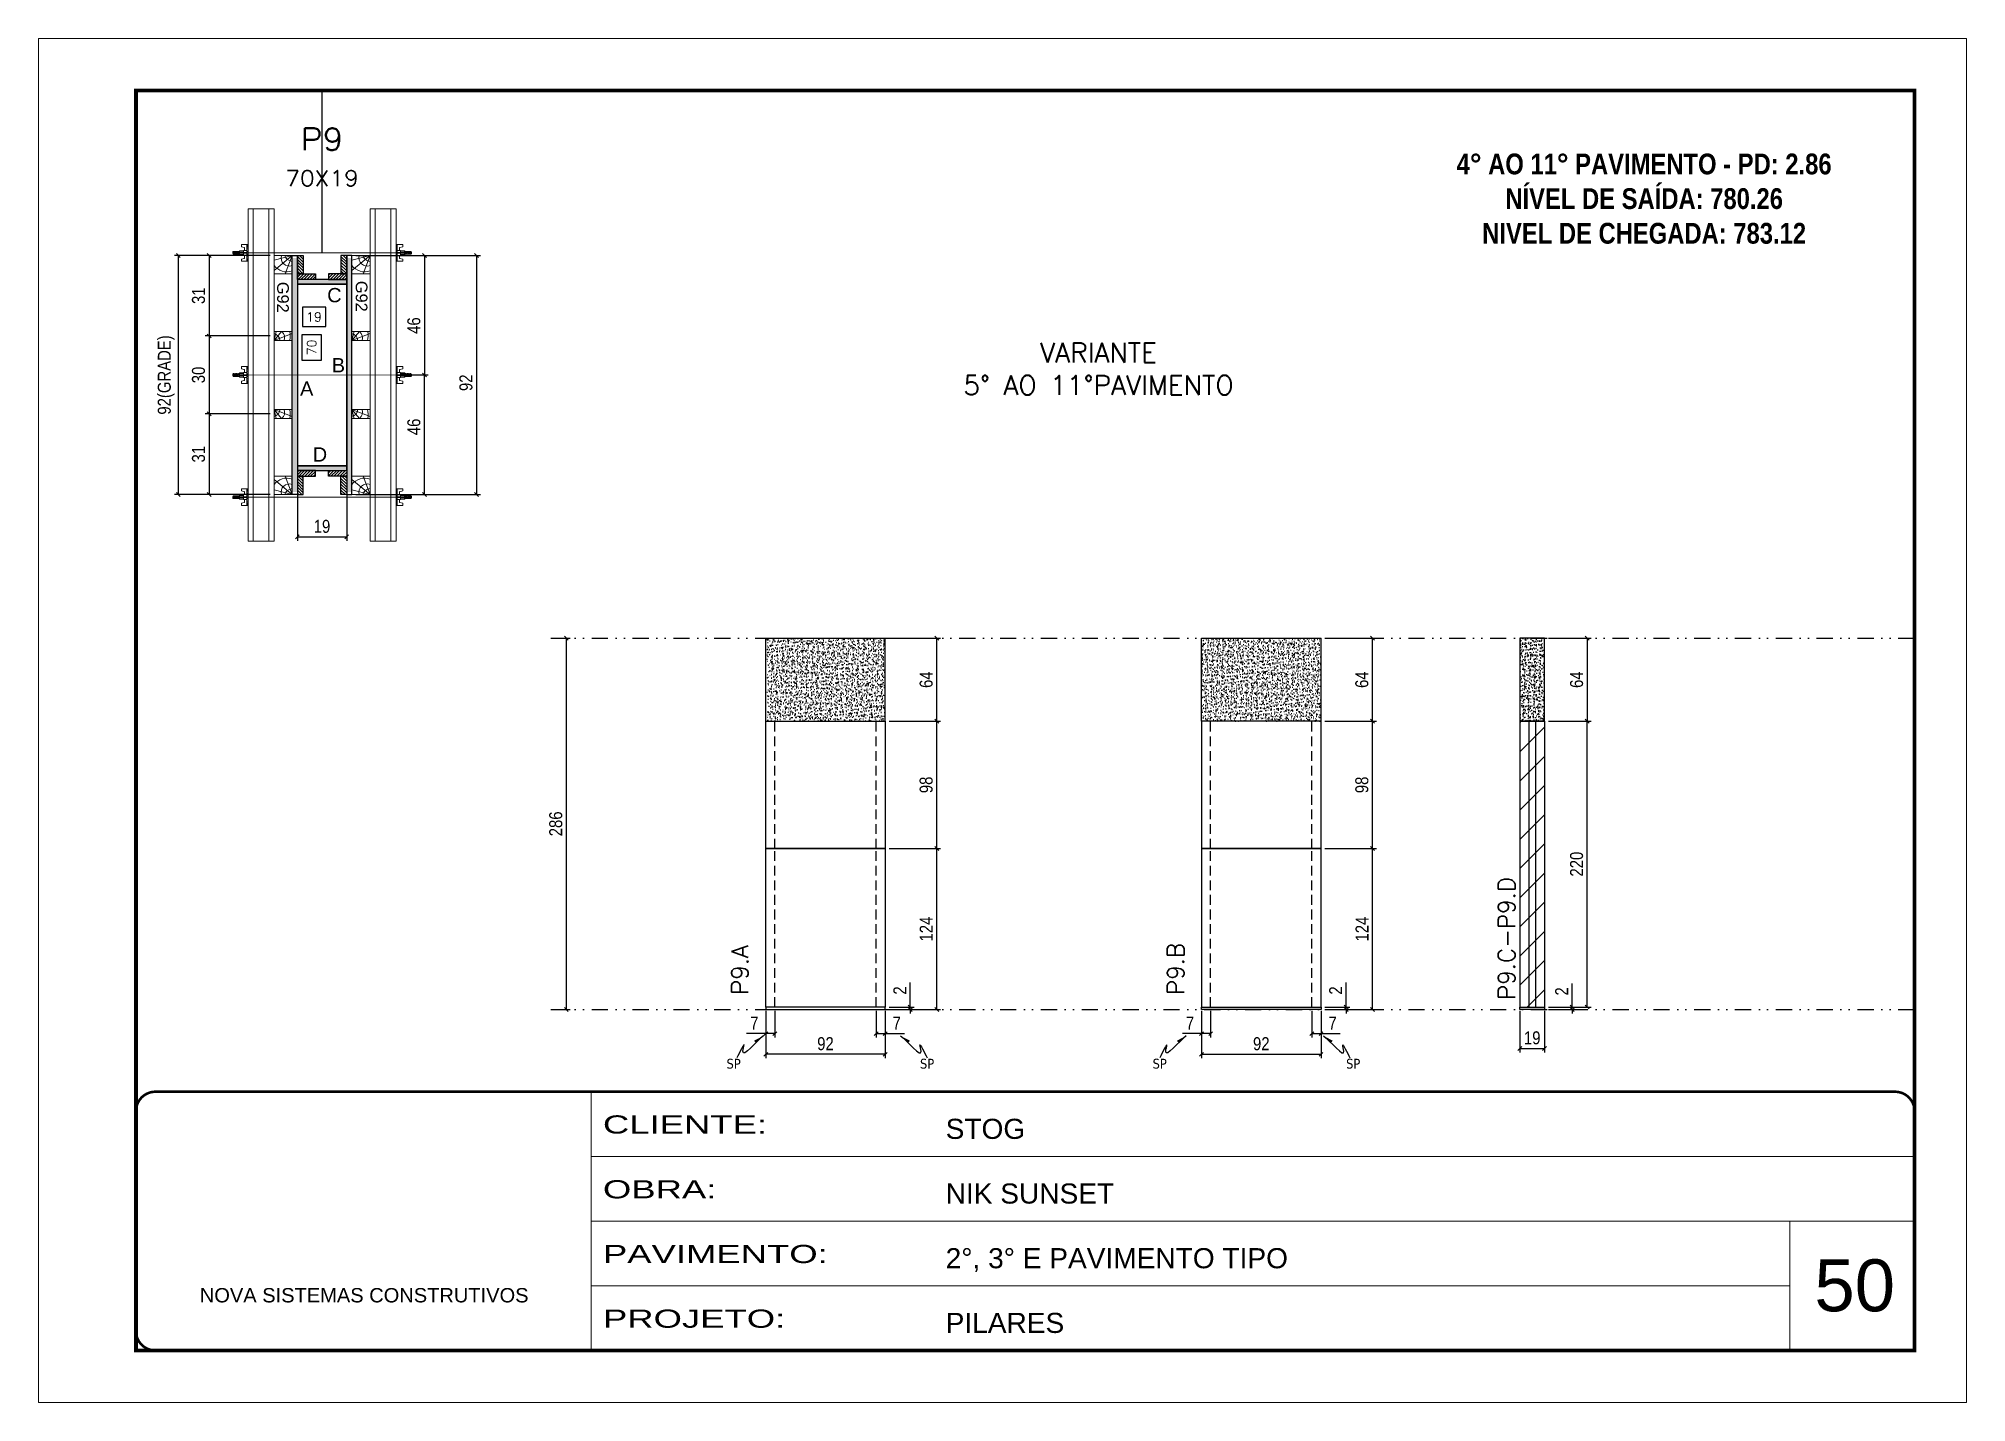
# Model space of a CAD drawing. Extents: x 808 to 7089, y -98 to 17032.
# Drawn here: x 2393 to 3878, y 2200 to 3250 of the extents above; entities that cross this region are included whole.
import ezdxf
from ezdxf.enums import TextEntityAlignment as Align

# ---------------------------------------------------------------- set-up
doc = ezdxf.new("R2010")
doc.units = 0
for name, pattern in [('CONTINUO', [0]), ('DASHED', [0.75, 0.5, -0.25]), ('DIVIDE2', [0.625, 0.25, -0.125, 0, -0.125, 0, -0.125]), ('HIDDEN', [0.375, 0.25, -0.125])]:
    doc.linetypes.add(name, pattern=pattern)
for name, color, linetype, lineweight in [('CARIMBO', 255, 'Continuous', 9), ('Folhas', 255, 'Continuous', 9), ('Hachura', 251, 'Continuous', 9), ('Madeira', 126, 'Continuous', 18), ('Perfil Metálico', 224, 'Continuous', 18), ('REAPROVEITAMENTO', 251, 'Continuous', 9), ('SARRAFO DE PRESSAO', 251, 'DASHED', 9), ('Texto Seção', 7, 'Continuous', 15)]:
    doc.layers.add(name, color=color, linetype=linetype, lineweight=lineweight)
for name, color, linetype in [('CHAPA', 1, 'Continuous'), ('COTA', 241, 'Continuous'), ('Cota Seção (2x)', 241, 'Continuous'), ('MEIO_PONT', 93, 'Continuous'), ('NOMENCLATURA', 7, 'Continuous'), ('Nível', 160, 'Continuous'), ('Painéis', 200, 'Continuous'), ('SARR_2.2x7', 40, 'Continuous'), ('SARRAFO', 251, 'Continuous'), ('Sarrafo de Pressão', 42, 'HIDDEN'), ('texto', 7, 'Continuous'), ('Texto de Titulo', 7, 'Continuous'), ('Texto Qtd Sarr', 242, 'Continuous'), ('TEXTO_GERAL', 7, 'Continuous')]:
    doc.layers.add(name, color=color, linetype=linetype)
doc.styles.add('ARIAL', font='arial.ttf')
doc.styles.add('COTA TECNICA', font='techl___.ttf', dxfattribs={"height": 10})
doc.styles.add('COTA TECNICA 2X', font='techl___.ttf', dxfattribs={"height": 10})
doc.styles.add('COTA TECNICA-50', font='techl___.ttf', dxfattribs={"height": 10})
doc.styles.add('REGUA-120', font='ROMANS.shx', dxfattribs={"height": 15})
doc.styles.add('ROMANC', font='techb___.ttf', dxfattribs={"height": 2.5})
doc.styles.add('ROMANS', font='romans.shx')
doc.styles.add('SANSSERIF', font='sas_____.pfb')
doc.styles.get("Standard").update_dxf_attribs({"font": 'arial.ttf'})
doc.styles.add('Tecnologia', font='')
doc.styles.get('Tecnologia').set_extended_font_data('Forgotten Futurist')
doc.dimstyles.new('COTA PAINEL-50', dxfattribs={"dimtxt": 10, "dimasz": 3, "dimexe": 3, "dimexo": 3, "dimgap": 3, "dimtad": 1, "dimdec": 1, "dimzin": 12, "dimdsep": 46, "dimtxsty": 'COTA TECNICA-50', "dimblk1": 'OBLIQUE', "dimblk2": 'OBLIQUE', "dimsah": 1, "dimcen": 0.9, "dimclrd": 4, "dimclre": 4, "dimclrt": 240, "dimadec": 1, "dimazin": 3, "dimtfac": 1, "dimtdec": 1, "dimtmove": 0, "dimatfit": 3, "dimfxl": 1, "dimtolj": 1, "dimtzin": 12, "dimarcsym": 0})
doc.dimstyles.new('PAINEL', dxfattribs={"dimtxt": 10, "dimasz": 3, "dimexe": 3, "dimexo": 3, "dimgap": 3, "dimtad": 1, "dimdec": 1, "dimzin": 12, "dimdsep": 46, "dimtxsty": 'COTA TECNICA', "dimblk1": 'OBLIQUE', "dimblk2": 'OBLIQUE', "dimsah": 1, "dimcen": 0.9, "dimclrd": 4, "dimclre": 4, "dimclrt": 240, "dimadec": 1, "dimazin": 3, "dimtfac": 1, "dimtdec": 1, "dimtmove": 0, "dimatfit": 3, "dimfxl": 1, "dimtolj": 1, "dimtzin": 12, "dimarcsym": 0})
doc.dimstyles.new('SECAO PILAR', dxfattribs={"dimtxt": 10, "dimasz": 3, "dimexe": 3, "dimexo": 3, "dimgap": 3, "dimtad": 1, "dimdec": 1, "dimlfac": 0.5, "dimzin": 12, "dimdsep": 46, "dimtxsty": 'COTA TECNICA 2X', "dimblk1": 'OBLIQUE', "dimblk2": 'OBLIQUE', "dimsah": 1, "dimcen": 0.9, "dimclrd": 256, "dimclre": 256, "dimclrt": 256, "dimadec": 1, "dimazin": 3, "dimtfac": 1, "dimtdec": 1, "dimtmove": 0, "dimatfit": 3, "dimfxl": 1, "dimtolj": 1, "dimtzin": 12, "dimarcsym": 0})
doc.dimstyles.new('SECÇÃO 2', dxfattribs={"dimtxt": 7, "dimasz": 6, "dimexe": 0.18, "dimexo": 2, "dimgap": -4, "dimtad": 3, "dimdec": 1, "dimlfac": 0.5, "dimzin": 12, "dimdsep": 46, "dimtxsty": 'ROMANS', "dimblk": 'ARCHTICK', "dimcen": 0.09, "dimse1": 1, "dimse2": 1, "dimsd1": 1, "dimsd2": 1, "dimclrd": 180, "dimclre": 5, "dimclrt": 1, "dimadec": 0, "dimazin": 3, "dimtfac": 1, "dimtdec": 1, "dimtofl": 0, "dimtmove": 0, "dimatfit": 3, "dimldrblk": 'ARCHTICK', "dimfxl": 1, "dimtolj": 1, "dimtzin": 0, "dimarcsym": 0})
doc.dimstyles.get("Standard").update_dxf_attribs({"dimtxt": 0.18, "dimasz": 0.18, "dimexe": 0.18, "dimexo": 0.0625, "dimgap": 0.09, "dimtad": 0, "dimtih": 1, "dimtoh": 1, "dimdec": 4, "dimzin": 0, "dimdsep": 46, "dimtxsty": 'Standard', "dimcen": 0.09, "dimadec": 0, "dimazin": 0, "dimtfac": 1, "dimtdec": 4, "dimtofl": 0, "dimtmove": 0, "dimatfit": 3, "dimfxl": 1, "dimtolj": 1, "dimtzin": 0, "dimarcsym": 0})
pattern_1 = [(135, (-20298.8774, 12401.5258), (-1.12253202, -1.12253202), [])]
pattern_2 = [(135, (-20298.8774, 12206.5258), (-1.12253202, -1.12253202), [])]
pattern_3 = [(45, (12095.4826, 25808.3821), (-1.12253202, 1.12253202), [])]
pattern_4 = [(45, (12095.4826, 25848.3821), (-1.12253202, 1.12253202), [])]

msp = doc.modelspace()

# ---------------------------------------------------------------- texts
at = {"layer": 'CARIMBO', "style": 'ARIAL'}
msp.add_text('50', height=40, dxfattribs=at).set_placement((3761.03, 2269.72))
at = {"layer": 'NOMENCLATURA', "color": 2, "insert": (3629.91, 3187.72), "char_height": 16, "attachment_point": 2, "style": 'ROMANC'}
msp.add_mtext_dynamic_manual_height_columns('\\P4° AO 11° PAVIMENTO - PD: 2.86\\PNÍVEL DE SAÍDA: 780.26\\PNIVEL DE CHEGADA: 783.12', width=409.5896, gutter_width=1, heights=[0], dxfattribs=at)
at = {"layer": 'texto', "color": 0, "char_height": 7.5, "attachment_point": 5}
for insert in [(2928.57, 2460.31), (3077.59, 2460.31), (3256.76, 2460.31), (3405.79, 2460.31)]:
    msp.add_mtext('{\\fTahoma|b0|i0|c0|p34;\\C4;SP}', dxfattribs=dict(at, insert=insert))
at = {"layer": 'Texto Seção', "insert": (3016.23, 2975.26), "char_height": 15, "width": 386.8172, "attachment_point": 7, "style": 'REGUA-120'}
msp.add_mtext('\\pxqc;VARIANTE^J5° AO 11°PAVIMENTO', dxfattribs=at)
at = {"layer": 'Texto Seção', "char_height": 13, "width": 285.3299, "attachment_point": 7, "rotation": 90, "style": 'REGUA-120'}
for s, insert in [('P9.C-P9.D', (3530.46, 2509.4)), ('P9.A', (2939.88, 2513.24)), ('P9.B', (3275.54, 2513.24))]:
    msp.add_mtext(s, dxfattribs=dict(at, insert=insert))
at = {"layer": 'TEXTO_GERAL', "color": 0, "linetype": 'Continuous', "style": 'SANSSERIF'}
for p in [(2581.43, 3062.3), (2641.98, 3063.06)]:
    msp.add_text('G92', height=9, rotation=270, dxfattribs=at).set_placement(p, align=Align.MIDDLE_LEFT)
at = {"layer": 'TEXTO_GERAL', "style": 'ARIAL'}
for s, p in [('C', (2621.03, 3052.05)), ('B', (2624.14, 2998.13)), ('A', (2599.71, 2980.16)), ('D', (2609.91, 2929.4))]:
    msp.add_text(s, height=11, dxfattribs=at).set_placement(p, align=Align.MIDDLE_CENTER)

# ---------------------------------------------------------------- blocks, each defined once
blk = doc.blocks.new('9999999999')
at = {"color": 30, "linetype": 'CONTINUO'}
for p, q in [((98564.6, 34230.2), (98564.6, 34429.4)), ((98564.6, 34379.6), (99584, 34379.6)), ((98564.6, 34329.8), (99488, 34329.8)), ((99584, 34329.8), (99488, 34329.8)), ((99488, 34329.8), (99488, 34230.2)), ((98564.6, 34280), (99488, 34280))]:
    blk.add_line(p, q, dxfattribs=at)
at = {"color": 30, "linetype": 'CONTINUO', "const_width": 2}
blk.add_lwpolyline([(99584, 34230.2), (99584, 34414.4, 0.414214), (99569, 34429.4), (98229, 34429.4, 0.414214), (98214, 34414.4), (98214, 34245.2, 0.414214), (98229, 34230.2), (99584, 34230.2)], format="xyb", dxfattribs=at)
at = {"layer": 'Folhas'}
blk.add_lwpolyline([(98139, 34190.2), (99624, 34190.2), (99624, 35240.2), (98139, 35240.2)], close=True, dxfattribs=at)
at = {"layer": 'Folhas', "color": 30, "const_width": 3}
blk.add_lwpolyline([(98214, 34230.2), (99584, 34230.2), (99584, 35200.2), (98214, 35200.2)], close=True, dxfattribs=at)
at = {"color": 7, "linetype": 'Continuous', "ltscale": 5, "style": 'ARIAL'}
for s, height, p in [('STOG', 15.48, (98837.7, 34393.1)), ('NIK SUNSET', 15.48, (98837.7, 34343.3)), ('2°, 3° E PAVIMENTO TIPO', 15.483, (98837.7, 34293.5)), ('NOVA SISTEMAS CONSTRUTIVOS', 11.059, (98263.2, 34267.2)), ('PILARES', 15.48, (98837.7, 34243.7))]:
    blk.add_text(s, height=height, dxfattribs=at).set_placement(p)
at = {"layer": 'Folhas', "color": 7, "style": 'Tecnologia', "width": 1.5}
for s, p in [('CLIENTE:', (98573.7, 34397.2)), ('OBRA:', (98573.7, 34347.3)), ('PAVIMENTO:', (98573.7, 34297.5)), ('PROJETO:', (98573.7, 34247.7))]:
    blk.add_text(s, height=14, dxfattribs=at).set_placement(p)
blk = doc.blocks.new('_Oblique')
at = {"color": 0, "linetype": 'ByBlock', "lineweight": -2}
blk.add_line((-0.5, -0.5), (0.5, 0.5), dxfattribs=at)
blk = doc.blocks.new('*D1641')
at = {"layer": 'COTA', "color": 4, "lineweight": -2, "transparency": 16777216}
for p, q in [((2790.8, 2788), (2802.7, 2788)), ((2799.7, 2502), (2799.7, 2788)), ((2790.8, 2502), (2802.7, 2502))]:
    blk.add_line(p, q, dxfattribs=at)
at = {"layer": 'Defpoints', "color": 0, "transparency": 16777216}
for p in [(2787.8, 2788), (2799.7, 2788), (2787.8, 2502)]:
    blk.add_point(p, dxfattribs=at)
at = {"layer": 'COTA', "color": 4, "lineweight": -2, "transparency": 16777216, "xscale": 3, "yscale": 3, "zscale": 3}
for p, rotation in [((2799.7, 2788), 90), ((2799.7, 2502), 270)]:
    blk.add_blockref('_Oblique', p, dxfattribs=dict(at, rotation=rotation))
at = {"layer": 'COTA', "color": 240, "transparency": 16777216, "insert": (2791.6, 2645), "char_height": 10, "attachment_point": 5, "rotation": 90, "style": 'COTA TECNICA-50'}
blk.add_mtext('\\A1;286', dxfattribs=at)
blk = doc.blocks.new('*D340')
at = {"layer": 'COTA', "color": 4, "lineweight": -2, "transparency": 16777216}
for p, q in [((2953.3, 2501), (2953.3, 2464.6)), ((3045.3, 2501), (3045.3, 2464.6)), ((3045.3, 2467.6), (2953.3, 2467.6))]:
    blk.add_line(p, q, dxfattribs=at)
at = {"layer": 'Defpoints', "color": 0, "transparency": 16777216}
for p in [(2953.3, 2504), (3045.3, 2504), (2953.3, 2467.6)]:
    blk.add_point(p, dxfattribs=at)
at = {"layer": 'COTA', "color": 4, "lineweight": -2, "transparency": 16777216, "xscale": 3, "yscale": 3, "zscale": 3, "rotation": 180}
blk.add_blockref('_Oblique', (2953.3, 2467.6), dxfattribs=at)
at = {"layer": 'COTA', "color": 4, "lineweight": -2, "transparency": 16777216, "xscale": 3, "yscale": 3, "zscale": 3}
blk.add_blockref('_Oblique', (3045.3, 2467.6), dxfattribs=at)
at = {"layer": 'COTA', "color": 240, "transparency": 16777216, "insert": (2999.3, 2475.7), "char_height": 10, "attachment_point": 5, "style": 'COTA TECNICA'}
blk.add_mtext('\\A1;92', dxfattribs=at)
blk = doc.blocks.new('*D341')
at = {"layer": 'COTA', "color": 4, "lineweight": -2, "transparency": 16777216}
for p, q in [((3038.3, 2501), (3038.3, 2480.5)), ((3045.3, 2499), (3045.3, 2480.5)), ((3038.3, 2483.5), (3045.3, 2483.5)), ((3045.3, 2483.5), (3060.1, 2483.5))]:
    blk.add_line(p, q, dxfattribs=at)
at = {"layer": 'Defpoints', "color": 0, "transparency": 16777216}
for p in [(3038.3, 2504), (3045.3, 2502), (3045.3, 2483.5)]:
    blk.add_point(p, dxfattribs=at)
at = {"layer": 'COTA', "color": 4, "lineweight": -2, "transparency": 16777216, "xscale": 3, "yscale": 3, "zscale": 3, "rotation": 180}
blk.add_blockref('_Oblique', (3038.3, 2483.5), dxfattribs=at)
at = {"layer": 'COTA', "color": 4, "lineweight": -2, "transparency": 16777216, "xscale": 3, "yscale": 3, "zscale": 3}
blk.add_blockref('_Oblique', (3045.3, 2483.5), dxfattribs=at)
at = {"layer": 'COTA', "color": 240, "transparency": 16777216, "insert": (3054.2, 2491.6), "char_height": 10, "attachment_point": 5, "style": 'COTA TECNICA-50'}
blk.add_mtext('\\A1;7', dxfattribs=at)
blk = doc.blocks.new('*D342')
at = {"layer": 'COTA', "color": 4, "lineweight": -2, "transparency": 16777216}
for p, q in [((2953.3, 2499), (2953.3, 2480.5)), ((2960.3, 2501), (2960.3, 2480.5)), ((2953.3, 2483.5), (2938.6, 2483.5)), ((2960.3, 2483.5), (2953.3, 2483.5))]:
    blk.add_line(p, q, dxfattribs=at)
at = {"layer": 'Defpoints', "color": 0, "transparency": 16777216}
for p in [(2953.3, 2502), (2960.3, 2504), (2953.3, 2483.5)]:
    blk.add_point(p, dxfattribs=at)
at = {"layer": 'COTA', "color": 4, "lineweight": -2, "transparency": 16777216, "xscale": 3, "yscale": 3, "zscale": 3, "rotation": 180}
blk.add_blockref('_Oblique', (2953.3, 2483.5), dxfattribs=at)
at = {"layer": 'COTA', "color": 4, "lineweight": -2, "transparency": 16777216, "xscale": 3, "yscale": 3, "zscale": 3}
blk.add_blockref('_Oblique', (2960.3, 2483.5), dxfattribs=at)
at = {"layer": 'COTA', "color": 240, "transparency": 16777216, "insert": (2944.5, 2491.6), "char_height": 10, "attachment_point": 5, "style": 'COTA TECNICA-50'}
blk.add_mtext('\\A1;7', dxfattribs=at)
blk = doc.blocks.new('*D343')
at = {"layer": 'COTA', "color": 4, "linetype": 'ByBlock', "lineweight": -2, "transparency": 16777216}
for p, q in [((3048.3, 2626), (3088, 2626)), ((3085, 2502), (3085, 2626)), ((3048.3, 2502), (3088, 2502))]:
    blk.add_line(p, q, dxfattribs=at)
at = {"layer": 'Defpoints', "color": 0, "linetype": 'ByBlock', "transparency": 16777216}
for p in [(3045.3, 2626), (3085, 2626), (3045.3, 2502)]:
    blk.add_point(p, dxfattribs=at)
at = {"layer": 'COTA', "color": 4, "linetype": 'ByBlock', "lineweight": -2, "transparency": 16777216, "xscale": 3, "yscale": 3, "zscale": 3}
for p, rotation in [((3085, 2626), 90), ((3085, 2502), 270)]:
    blk.add_blockref('_Oblique', p, dxfattribs=dict(at, rotation=rotation))
at = {"layer": 'COTA', "color": 240, "linetype": 'ByBlock', "transparency": 16777216, "insert": (3076.9, 2564), "char_height": 10, "attachment_point": 5, "rotation": 90, "style": 'COTA TECNICA'}
blk.add_mtext('\\A1;124', dxfattribs=at)
blk = doc.blocks.new('*D344')
at = {"layer": 'COTA', "color": 4, "lineweight": -2, "transparency": 16777216}
for p, q in [((3064.6, 2504), (3064.6, 2522.8)), ((3048.3, 2504), (3067.6, 2504)), ((3048.3, 2502), (3067.6, 2502)), ((3064.6, 2502), (3064.6, 2504)), ((3064.6, 2502), (3064.6, 2499))]:
    blk.add_line(p, q, dxfattribs=at)
at = {"layer": 'Defpoints', "color": 0, "transparency": 16777216}
for p in [(3045.3, 2504), (3045.3, 2502), (3064.6, 2502)]:
    blk.add_point(p, dxfattribs=at)
at = {"layer": 'COTA', "color": 4, "lineweight": -2, "transparency": 16777216, "xscale": 3, "yscale": 3, "zscale": 3}
for p, rotation in [((3064.6, 2504), 270), ((3064.6, 2502), 90)]:
    blk.add_blockref('_Oblique', p, dxfattribs=dict(at, rotation=rotation))
at = {"layer": 'COTA', "color": 240, "transparency": 16777216, "insert": (3056.6, 2516.7), "char_height": 10, "attachment_point": 5, "rotation": 90, "style": 'COTA TECNICA-50'}
blk.add_mtext('\\A1;2', dxfattribs=at)
blk = doc.blocks.new('*D345')
at = {"layer": 'COTA', "color": 4, "linetype": 'ByBlock', "lineweight": -2, "transparency": 16777216}
for p, q in [((3048.3, 2626), (3088, 2626)), ((3085, 2502), (3085, 2626)), ((3048.3, 2502), (3088, 2502))]:
    blk.add_line(p, q, dxfattribs=at)
at = {"layer": 'Defpoints', "color": 0, "linetype": 'ByBlock', "transparency": 16777216}
for p in [(3045.3, 2626), (3085, 2626), (3045.3, 2502)]:
    blk.add_point(p, dxfattribs=at)
at = {"layer": 'COTA', "color": 4, "linetype": 'ByBlock', "lineweight": -2, "transparency": 16777216, "xscale": 3, "yscale": 3, "zscale": 3}
for p, rotation in [((3085, 2626), 90), ((3085, 2502), 270)]:
    blk.add_blockref('_Oblique', p, dxfattribs=dict(at, rotation=rotation))
at = {"layer": 'COTA', "color": 240, "linetype": 'ByBlock', "transparency": 16777216, "insert": (3076.9, 2564), "char_height": 10, "attachment_point": 5, "rotation": 90, "style": 'COTA TECNICA'}
blk.add_mtext('\\A1;124', dxfattribs=at)
blk = doc.blocks.new('*D346')
at = {"layer": 'COTA', "color": 4, "lineweight": -2, "transparency": 16777216}
for p, q in [((3048.3, 2724), (3088, 2724)), ((3085, 2626), (3085, 2724)), ((3048.3, 2626), (3088, 2626))]:
    blk.add_line(p, q, dxfattribs=at)
at = {"layer": 'Defpoints', "color": 0, "transparency": 16777216}
for p in [(3045.3, 2724), (3085, 2724), (3045.3, 2626)]:
    blk.add_point(p, dxfattribs=at)
at = {"layer": 'COTA', "color": 4, "lineweight": -2, "transparency": 16777216, "xscale": 3, "yscale": 3, "zscale": 3}
for p, rotation in [((3085, 2724), 90), ((3085, 2626), 270)]:
    blk.add_blockref('_Oblique', p, dxfattribs=dict(at, rotation=rotation))
at = {"layer": 'COTA', "color": 240, "transparency": 16777216, "insert": (3076.9, 2675), "char_height": 10, "attachment_point": 5, "rotation": 90, "style": 'COTA TECNICA-50'}
blk.add_mtext('\\A1;98', dxfattribs=at)
blk = doc.blocks.new('*D347')
at = {"layer": 'COTA', "color": 4, "lineweight": -2, "transparency": 16777216}
for p, q in [((3014.3, 2788), (3088, 2788)), ((3085, 2724), (3085, 2788)), ((3048.3, 2724), (3088, 2724))]:
    blk.add_line(p, q, dxfattribs=at)
at = {"layer": 'Defpoints', "color": 0, "transparency": 16777216}
for p in [(3011.3, 2788), (3085, 2788), (3045.3, 2724)]:
    blk.add_point(p, dxfattribs=at)
at = {"layer": 'COTA', "color": 4, "lineweight": -2, "transparency": 16777216, "xscale": 3, "yscale": 3, "zscale": 3}
for p, rotation in [((3085, 2788), 90), ((3085, 2724), 270)]:
    blk.add_blockref('_Oblique', p, dxfattribs=dict(at, rotation=rotation))
at = {"layer": 'COTA', "color": 240, "transparency": 16777216, "insert": (3076.9, 2756), "char_height": 10, "attachment_point": 5, "rotation": 90, "style": 'COTA TECNICA-50'}
blk.add_mtext('\\A1;64', dxfattribs=at)
blk = doc.blocks.new('*D348')
at = {"layer": 'COTA', "color": 4, "lineweight": -2, "transparency": 16777216}
for p, q in [((3289, 2501), (3289, 2464.6)), ((3381, 2501), (3381, 2464.6)), ((3289, 2467.6), (3381, 2467.6))]:
    blk.add_line(p, q, dxfattribs=at)
at = {"layer": 'Defpoints', "color": 0, "transparency": 16777216}
for p in [(3289, 2504), (3381, 2504), (3381, 2467.6)]:
    blk.add_point(p, dxfattribs=at)
at = {"layer": 'COTA', "color": 4, "lineweight": -2, "transparency": 16777216, "xscale": 3, "yscale": 3, "zscale": 3, "rotation": 180}
blk.add_blockref('_Oblique', (3289, 2467.6), dxfattribs=at)
at = {"layer": 'COTA', "color": 4, "lineweight": -2, "transparency": 16777216, "xscale": 3, "yscale": 3, "zscale": 3}
blk.add_blockref('_Oblique', (3381, 2467.6), dxfattribs=at)
at = {"layer": 'COTA', "color": 240, "transparency": 16777216, "insert": (3335, 2475.7), "char_height": 10, "attachment_point": 5, "style": 'COTA TECNICA'}
blk.add_mtext('\\A1;92', dxfattribs=at)
blk = doc.blocks.new('*D349')
at = {"layer": 'COTA', "color": 4, "lineweight": -2, "transparency": 16777216}
for p, q in [((3289, 2499), (3289, 2480.5)), ((3296, 2501), (3296, 2480.5)), ((3289, 2483.5), (3274.3, 2483.5)), ((3296, 2483.5), (3289, 2483.5))]:
    blk.add_line(p, q, dxfattribs=at)
at = {"layer": 'Defpoints', "color": 0, "transparency": 16777216}
for p in [(3289, 2502), (3296, 2504), (3289, 2483.5)]:
    blk.add_point(p, dxfattribs=at)
at = {"layer": 'COTA', "color": 4, "lineweight": -2, "transparency": 16777216, "xscale": 3, "yscale": 3, "zscale": 3, "rotation": 180}
blk.add_blockref('_Oblique', (3289, 2483.5), dxfattribs=at)
at = {"layer": 'COTA', "color": 4, "lineweight": -2, "transparency": 16777216, "xscale": 3, "yscale": 3, "zscale": 3}
blk.add_blockref('_Oblique', (3296, 2483.5), dxfattribs=at)
at = {"layer": 'COTA', "color": 240, "transparency": 16777216, "insert": (3280.1, 2491.6), "char_height": 10, "attachment_point": 5, "style": 'COTA TECNICA-50'}
blk.add_mtext('\\A1;7', dxfattribs=at)
blk = doc.blocks.new('*D350')
at = {"layer": 'COTA', "color": 4, "lineweight": -2, "transparency": 16777216}
for p, q in [((3374, 2501), (3374, 2480.5)), ((3381, 2499), (3381, 2480.5)), ((3374, 2483.5), (3381, 2483.5)), ((3381, 2483.5), (3395.7, 2483.5))]:
    blk.add_line(p, q, dxfattribs=at)
at = {"layer": 'Defpoints', "color": 0, "transparency": 16777216}
for p in [(3374, 2504), (3381, 2502), (3381, 2483.5)]:
    blk.add_point(p, dxfattribs=at)
at = {"layer": 'COTA', "color": 4, "lineweight": -2, "transparency": 16777216, "xscale": 3, "yscale": 3, "zscale": 3, "rotation": 180}
blk.add_blockref('_Oblique', (3374, 2483.5), dxfattribs=at)
at = {"layer": 'COTA', "color": 4, "lineweight": -2, "transparency": 16777216, "xscale": 3, "yscale": 3, "zscale": 3}
blk.add_blockref('_Oblique', (3381, 2483.5), dxfattribs=at)
at = {"layer": 'COTA', "color": 240, "transparency": 16777216, "insert": (3389.9, 2491.6), "char_height": 10, "attachment_point": 5, "style": 'COTA TECNICA-50'}
blk.add_mtext('\\A1;7', dxfattribs=at)
blk = doc.blocks.new('*D351')
at = {"layer": 'COTA', "color": 4, "linetype": 'ByBlock', "lineweight": -2, "transparency": 16777216}
for p, q in [((3384, 2626), (3423.7, 2626)), ((3420.7, 2502), (3420.7, 2626)), ((3384, 2502), (3423.7, 2502))]:
    blk.add_line(p, q, dxfattribs=at)
at = {"layer": 'Defpoints', "color": 0, "linetype": 'ByBlock', "transparency": 16777216}
for p in [(3381, 2626), (3420.7, 2626), (3381, 2502)]:
    blk.add_point(p, dxfattribs=at)
at = {"layer": 'COTA', "color": 4, "linetype": 'ByBlock', "lineweight": -2, "transparency": 16777216, "xscale": 3, "yscale": 3, "zscale": 3}
for p, rotation in [((3420.7, 2626), 90), ((3420.7, 2502), 270)]:
    blk.add_blockref('_Oblique', p, dxfattribs=dict(at, rotation=rotation))
at = {"layer": 'COTA', "color": 240, "linetype": 'ByBlock', "transparency": 16777216, "insert": (3412.6, 2564), "char_height": 10, "attachment_point": 5, "rotation": 90, "style": 'COTA TECNICA'}
blk.add_mtext('\\A1;124', dxfattribs=at)
blk = doc.blocks.new('*D352')
at = {"layer": 'COTA', "color": 4, "lineweight": -2, "transparency": 16777216}
for p, q in [((3400.3, 2504), (3400.3, 2522.8)), ((3384, 2504), (3403.3, 2504)), ((3384, 2502), (3403.3, 2502)), ((3400.3, 2502), (3400.3, 2504)), ((3400.3, 2502), (3400.3, 2499))]:
    blk.add_line(p, q, dxfattribs=at)
at = {"layer": 'Defpoints', "color": 0, "transparency": 16777216}
for p in [(3381, 2504), (3381, 2502), (3400.3, 2502)]:
    blk.add_point(p, dxfattribs=at)
at = {"layer": 'COTA', "color": 4, "lineweight": -2, "transparency": 16777216, "xscale": 3, "yscale": 3, "zscale": 3}
for p, rotation in [((3400.3, 2504), 270), ((3400.3, 2502), 90)]:
    blk.add_blockref('_Oblique', p, dxfattribs=dict(at, rotation=rotation))
at = {"layer": 'COTA', "color": 240, "transparency": 16777216, "insert": (3392.3, 2516.7), "char_height": 10, "attachment_point": 5, "rotation": 90, "style": 'COTA TECNICA-50'}
blk.add_mtext('\\A1;2', dxfattribs=at)
blk = doc.blocks.new('*D353')
at = {"layer": 'COTA', "color": 4, "linetype": 'ByBlock', "lineweight": -2, "transparency": 16777216}
for p, q in [((3384, 2626), (3423.7, 2626)), ((3420.7, 2502), (3420.7, 2626)), ((3384, 2502), (3423.7, 2502))]:
    blk.add_line(p, q, dxfattribs=at)
at = {"layer": 'Defpoints', "color": 0, "linetype": 'ByBlock', "transparency": 16777216}
for p in [(3381, 2626), (3420.7, 2626), (3381, 2502)]:
    blk.add_point(p, dxfattribs=at)
at = {"layer": 'COTA', "color": 4, "linetype": 'ByBlock', "lineweight": -2, "transparency": 16777216, "xscale": 3, "yscale": 3, "zscale": 3}
for p, rotation in [((3420.7, 2626), 90), ((3420.7, 2502), 270)]:
    blk.add_blockref('_Oblique', p, dxfattribs=dict(at, rotation=rotation))
at = {"layer": 'COTA', "color": 240, "linetype": 'ByBlock', "transparency": 16777216, "insert": (3412.6, 2564), "char_height": 10, "attachment_point": 5, "rotation": 90, "style": 'COTA TECNICA'}
blk.add_mtext('\\A1;124', dxfattribs=at)
blk = doc.blocks.new('*D354')
at = {"layer": 'COTA', "color": 4, "lineweight": -2, "transparency": 16777216}
for p, q in [((3384, 2724), (3423.7, 2724)), ((3420.7, 2626), (3420.7, 2724)), ((3384, 2626), (3423.7, 2626))]:
    blk.add_line(p, q, dxfattribs=at)
at = {"layer": 'Defpoints', "color": 0, "transparency": 16777216}
for p in [(3381, 2724), (3420.7, 2724), (3381, 2626)]:
    blk.add_point(p, dxfattribs=at)
at = {"layer": 'COTA', "color": 4, "lineweight": -2, "transparency": 16777216, "xscale": 3, "yscale": 3, "zscale": 3}
for p, rotation in [((3420.7, 2724), 90), ((3420.7, 2626), 270)]:
    blk.add_blockref('_Oblique', p, dxfattribs=dict(at, rotation=rotation))
at = {"layer": 'COTA', "color": 240, "transparency": 16777216, "insert": (3412.5, 2675), "char_height": 10, "attachment_point": 5, "rotation": 90, "style": 'COTA TECNICA-50'}
blk.add_mtext('\\A1;98', dxfattribs=at)
blk = doc.blocks.new('*D355')
at = {"layer": 'COTA', "color": 4, "lineweight": -2, "transparency": 16777216}
for p, q in [((3384, 2788), (3423.7, 2788)), ((3420.7, 2724), (3420.7, 2788)), ((3384, 2724), (3423.7, 2724))]:
    blk.add_line(p, q, dxfattribs=at)
at = {"layer": 'Defpoints', "color": 0, "transparency": 16777216}
for p in [(3381, 2788), (3420.7, 2788), (3381, 2724)]:
    blk.add_point(p, dxfattribs=at)
at = {"layer": 'COTA', "color": 4, "lineweight": -2, "transparency": 16777216, "xscale": 3, "yscale": 3, "zscale": 3}
for p, rotation in [((3420.7, 2788), 90), ((3420.7, 2724), 270)]:
    blk.add_blockref('_Oblique', p, dxfattribs=dict(at, rotation=rotation))
at = {"layer": 'COTA', "color": 240, "transparency": 16777216, "insert": (3412.5, 2756), "char_height": 10, "attachment_point": 5, "rotation": 90, "style": 'COTA TECNICA-50'}
blk.add_mtext('\\A1;64', dxfattribs=at)
blk = doc.blocks.new('*D356')
at = {"layer": 'COTA', "color": 4, "lineweight": -2, "transparency": 16777216}
for p, q in [((3534.2, 2501), (3534.2, 2469.1)), ((3553.2, 2501), (3553.2, 2469.1)), ((3534.2, 2472.1), (3553.2, 2472.1))]:
    blk.add_line(p, q, dxfattribs=at)
at = {"layer": 'Defpoints', "color": 0, "transparency": 16777216}
for p in [(3534.2, 2504), (3553.2, 2504), (3553.2, 2472.1)]:
    blk.add_point(p, dxfattribs=at)
at = {"layer": 'COTA', "color": 4, "lineweight": -2, "transparency": 16777216, "xscale": 3, "yscale": 3, "zscale": 3, "rotation": 180}
blk.add_blockref('_Oblique', (3534.2, 2472.1), dxfattribs=at)
at = {"layer": 'COTA', "color": 4, "lineweight": -2, "transparency": 16777216, "xscale": 3, "yscale": 3, "zscale": 3}
blk.add_blockref('_Oblique', (3553.2, 2472.1), dxfattribs=at)
at = {"layer": 'COTA', "color": 240, "transparency": 16777216, "insert": (3543.7, 2480.2), "char_height": 10, "attachment_point": 5, "style": 'COTA TECNICA'}
blk.add_mtext('\\A1;19', dxfattribs=at)
blk = doc.blocks.new('*D357')
at = {"layer": 'COTA', "color": 4, "lineweight": -2, "transparency": 16777216}
for p, q in [((3574.4, 2504), (3574.4, 2522.1)), ((3556.2, 2504), (3577.4, 2504)), ((3556.2, 2502), (3577.4, 2502)), ((3574.4, 2502), (3574.4, 2504)), ((3574.4, 2502), (3574.4, 2499))]:
    blk.add_line(p, q, dxfattribs=at)
at = {"layer": 'Defpoints', "color": 0, "transparency": 16777216}
for p in [(3553.2, 2504), (3553.2, 2502), (3574.4, 2504)]:
    blk.add_point(p, dxfattribs=at)
at = {"layer": 'COTA', "color": 4, "lineweight": -2, "transparency": 16777216, "xscale": 3, "yscale": 3, "zscale": 3}
for p, rotation in [((3574.4, 2504), 270), ((3574.4, 2502), 90)]:
    blk.add_blockref('_Oblique', p, dxfattribs=dict(at, rotation=rotation))
at = {"layer": 'COTA', "color": 240, "transparency": 16777216, "insert": (3566.4, 2516), "char_height": 10, "attachment_point": 5, "rotation": 90, "style": 'COTA TECNICA-50'}
blk.add_mtext('\\A1;2', dxfattribs=at)
blk = doc.blocks.new('*D1642')
at = {"layer": 'COTA', "color": 4, "linetype": 'ByBlock', "lineweight": -2, "transparency": 16777216}
for p, q in [((3556.2, 2788), (3589, 2788)), ((3586, 2788), (3586, 2724)), ((3556.2, 2724), (3589, 2724))]:
    blk.add_line(p, q, dxfattribs=at)
at = {"layer": 'Defpoints', "color": 0, "linetype": 'ByBlock', "transparency": 16777216}
for p in [(3553.2, 2788), (3553.2, 2724), (3586, 2724)]:
    blk.add_point(p, dxfattribs=at)
at = {"layer": 'COTA', "color": 4, "linetype": 'ByBlock', "lineweight": -2, "transparency": 16777216, "xscale": 3, "yscale": 3, "zscale": 3}
for p, rotation in [((3586, 2788), 90), ((3586, 2724), 270)]:
    blk.add_blockref('_Oblique', p, dxfattribs=dict(at, rotation=rotation))
at = {"layer": 'COTA', "color": 240, "linetype": 'ByBlock', "transparency": 16777216, "insert": (3577.9, 2756), "char_height": 10, "attachment_point": 5, "rotation": 90, "style": 'COTA TECNICA'}
blk.add_mtext('\\A1;64', dxfattribs=at)
blk = doc.blocks.new('*D358')
at = {"layer": 'COTA', "color": 4, "lineweight": -2, "transparency": 16777216}
for p, q in [((3556.2, 2724), (3589, 2724)), ((3586, 2504), (3586, 2724)), ((3556.2, 2504), (3589, 2504))]:
    blk.add_line(p, q, dxfattribs=at)
at = {"layer": 'Defpoints', "color": 0, "transparency": 16777216}
for p in [(3553.2, 2724), (3586, 2724), (3553.2, 2504)]:
    blk.add_point(p, dxfattribs=at)
at = {"layer": 'COTA', "color": 4, "lineweight": -2, "transparency": 16777216, "xscale": 3, "yscale": 3, "zscale": 3}
for p, rotation in [((3586, 2724), 90), ((3586, 2504), 270)]:
    blk.add_blockref('_Oblique', p, dxfattribs=dict(at, rotation=rotation))
at = {"layer": 'COTA', "color": 240, "transparency": 16777216, "insert": (3577.9, 2614), "char_height": 10, "attachment_point": 5, "rotation": 90, "style": 'COTA TECNICA-50'}
blk.add_mtext('\\A1;220', dxfattribs=at)
blk = doc.blocks.new('titulo1')
at = {"layer": 'Defpoints', "color": 252, "linetype": 'HIDDEN', "ltscale": 2}
blk.add_line((0, 0), (0, 125), dxfattribs=at)
at = {"layer": 'Defpoints', "style": 'ROMANS', "oblique": 15}
blk.add_attdef('FOLHA', text='', height=10, dxfattribs=at).set_placement((0, 15.6), align=Align.MIDDLE_CENTER)
at = {"layer": 'Texto Qtd Sarr', "color": 3, "style": 'ROMANS', "oblique": 15}
for tag, height, p in [('TITULO', 17, (0, 71.4)), ('SEÇÃO', 12, (0, 41.5))]:
    blk.add_attdef(tag, text='', height=height, dxfattribs=at).set_placement(p, align=Align.MIDDLE_CENTER)
blk = doc.blocks.new('*D359')
at = {"layer": 'Cota Seção (2x)', "color": 180, "lineweight": -2, "transparency": 16777216}
for p, q in [((2611, 3021.5), (2596, 3021.5)), ((2596, 3021.5), (2596, 3002.1)), ((2611, 3002.1), (2611, 3021.5)), ((2596, 3002.1), (2611, 3002.1))]:
    blk.add_line(p, q, dxfattribs=at)
at = {"layer": 'Defpoints', "color": 0, "transparency": 16777216}
for p in [(2592.5, 3060.6), (2592.5, 2920.6), (2615, 2920.6)]:
    blk.add_point(p, dxfattribs=at)
at = {"layer": 'Cota Seção (2x)', "color": 1, "transparency": 16777216, "insert": (2603.5, 3011.8), "char_height": 7, "attachment_point": 5, "rotation": 90, "style": 'ROMANS'}
blk.add_mtext('\\A1;70', dxfattribs=at)
blk = doc.blocks.new('_ArchTick')
at = {"color": 0, "linetype": 'ByBlock', "const_width": 0.15}
blk.add_lwpolyline([(-0.5, -0.5), (0.5, 0.5)], dxfattribs=at)
blk = doc.blocks.new('*D360')
at = {"layer": 'Cota Seção (2x)', "color": 180, "lineweight": -2, "transparency": 16777216}
for p, q in [((2614.4, 3042.8), (2596.4, 3042.8)), ((2596.4, 3042.8), (2596.4, 3027.8)), ((2614.4, 3027.8), (2614.4, 3042.8)), ((2596.4, 3027.8), (2614.4, 3027.8))]:
    blk.add_line(p, q, dxfattribs=at)
at = {"layer": 'Defpoints', "color": 0, "transparency": 16777216}
for p in [(2592.5, 3060.6), (2630.5, 3060.6), (2630.5, 3023.8)]:
    blk.add_point(p, dxfattribs=at)
at = {"layer": 'Cota Seção (2x)', "color": 1, "transparency": 16777216, "insert": (2605.4, 3035.3), "char_height": 7, "attachment_point": 5, "style": 'ROMANS'}
blk.add_mtext('\\A1;19', dxfattribs=at)
blk = doc.blocks.new('*D1643')
at = {"layer": 'Cota Seção (2x)', "lineweight": -2, "transparency": 16777216}
for p, q in [((2592.5, 2914), (2592.5, 2862.9)), ((2630.5, 2914), (2630.5, 2862.9)), ((2592.5, 2865.9), (2630.5, 2865.9))]:
    blk.add_line(p, q, dxfattribs=at)
at = {"layer": 'Defpoints', "color": 0, "transparency": 16777216}
for p in [(2592.5, 2917), (2630.5, 2917), (2630.5, 2865.9)]:
    blk.add_point(p, dxfattribs=at)
at = {"layer": 'Cota Seção (2x)', "lineweight": -2, "transparency": 16777216, "xscale": 3, "yscale": 3, "zscale": 3, "rotation": 180}
blk.add_blockref('_Oblique', (2592.5, 2865.9), dxfattribs=at)
at = {"layer": 'Cota Seção (2x)', "lineweight": -2, "transparency": 16777216, "xscale": 3, "yscale": 3, "zscale": 3}
blk.add_blockref('_Oblique', (2630.5, 2865.9), dxfattribs=at)
at = {"layer": 'Cota Seção (2x)', "transparency": 16777216, "insert": (2611.5, 2874), "char_height": 10, "attachment_point": 5, "style": 'COTA TECNICA 2X'}
blk.add_mtext('\\A1;19', dxfattribs=at)
blk = doc.blocks.new('*D316')
at = {"layer": 'Cota Seção (2x)', "lineweight": -2, "transparency": 16777216}
for p, q in [((2571.5, 3082.6), (2497.8, 3082.6)), ((2500.8, 3082.6), (2500.8, 2898.6)), ((2571.5, 2898.6), (2497.8, 2898.6))]:
    blk.add_line(p, q, dxfattribs=at)
at = {"layer": 'Defpoints', "color": 0, "transparency": 16777216}
for p in [(2574.5, 3082.6), (2500.8, 2898.6), (2574.5, 2898.6)]:
    blk.add_point(p, dxfattribs=at)
at = {"layer": 'Cota Seção (2x)', "lineweight": -2, "transparency": 16777216, "xscale": 3, "yscale": 3, "zscale": 3}
for p, rotation in [((2500.8, 3082.6), 90), ((2500.8, 2898.6), 270)]:
    blk.add_blockref('_Oblique', p, dxfattribs=dict(at, rotation=rotation))
at = {"layer": 'Cota Seção (2x)', "transparency": 16777216, "insert": (2491.5, 2990.6), "char_height": 10, "attachment_point": 5, "rotation": 90, "style": 'COTA TECNICA 2X'}
blk.add_mtext('\\A1;92(GRADE)', dxfattribs=at)
blk = doc.blocks.new('*D317')
at = {"layer": 'Cota Seção (2x)', "lineweight": -2, "transparency": 16777216}
for p, q in [((2571.5, 2960.6), (2521.6, 2960.6)), ((2524.6, 2960.6), (2524.6, 2898.6)), ((2571.5, 2898.6), (2521.6, 2898.6))]:
    blk.add_line(p, q, dxfattribs=at)
at = {"layer": 'Defpoints', "color": 0, "transparency": 16777216}
for p in [(2574.5, 2960.6), (2524.6, 2898.6), (2574.5, 2898.6)]:
    blk.add_point(p, dxfattribs=at)
at = {"layer": 'Cota Seção (2x)', "lineweight": -2, "transparency": 16777216, "xscale": 3, "yscale": 3, "zscale": 3}
for p, rotation in [((2524.6, 2960.6), 90), ((2524.6, 2898.6), 270)]:
    blk.add_blockref('_Oblique', p, dxfattribs=dict(at, rotation=rotation))
at = {"layer": 'Cota Seção (2x)', "transparency": 16777216, "insert": (2516.4, 2929.6), "char_height": 10, "attachment_point": 5, "rotation": 90, "style": 'COTA TECNICA 2X'}
blk.add_mtext('\\A1;31', dxfattribs=at)
blk = doc.blocks.new('*D318')
at = {"layer": 'Cota Seção (2x)', "lineweight": -2, "transparency": 16777216}
for p, q in [((2571.5, 3082.6), (2521.6, 3082.6)), ((2524.6, 3082.6), (2524.6, 3020.6)), ((2571.5, 3020.6), (2521.6, 3020.6))]:
    blk.add_line(p, q, dxfattribs=at)
at = {"layer": 'Defpoints', "color": 0, "transparency": 16777216}
for p in [(2574.5, 3082.6), (2524.6, 3020.6), (2574.5, 3020.6)]:
    blk.add_point(p, dxfattribs=at)
at = {"layer": 'Cota Seção (2x)', "lineweight": -2, "transparency": 16777216, "xscale": 3, "yscale": 3, "zscale": 3}
for p, rotation in [((2524.6, 3082.6), 90), ((2524.6, 3020.6), 270)]:
    blk.add_blockref('_Oblique', p, dxfattribs=dict(at, rotation=rotation))
at = {"layer": 'Cota Seção (2x)', "transparency": 16777216, "insert": (2516.4, 3051.6), "char_height": 10, "attachment_point": 5, "rotation": 90, "style": 'COTA TECNICA 2X'}
blk.add_mtext('\\A1;31', dxfattribs=at)
blk = doc.blocks.new('*D319')
at = {"layer": 'Cota Seção (2x)', "lineweight": -2, "transparency": 16777216}
for p, q in [((2571.5, 3020.6), (2521.6, 3020.6)), ((2524.6, 3020.6), (2524.6, 2960.6)), ((2571.5, 2960.6), (2521.6, 2960.6))]:
    blk.add_line(p, q, dxfattribs=at)
at = {"layer": 'Defpoints', "color": 0, "transparency": 16777216}
for p in [(2574.5, 3020.6), (2524.6, 2960.6), (2574.5, 2960.6)]:
    blk.add_point(p, dxfattribs=at)
at = {"layer": 'Cota Seção (2x)', "lineweight": -2, "transparency": 16777216, "xscale": 3, "yscale": 3, "zscale": 3}
for p, rotation in [((2524.6, 3020.6), 90), ((2524.6, 2960.6), 270)]:
    blk.add_blockref('_Oblique', p, dxfattribs=dict(at, rotation=rotation))
at = {"layer": 'Cota Seção (2x)', "transparency": 16777216, "insert": (2516.4, 2990.6), "char_height": 10, "attachment_point": 5, "rotation": 90, "style": 'COTA TECNICA 2X'}
blk.add_mtext('\\A1;30', dxfattribs=at)
blk = doc.blocks.new('*D320')
at = {"layer": 'Cota Seção (2x)', "lineweight": -2, "transparency": 16777216}
for p, q in [((2637.5, 3082.6), (2733.5, 3082.6)), ((2730.5, 3082.6), (2730.5, 2898.6)), ((2637.5, 2898.6), (2733.5, 2898.6))]:
    blk.add_line(p, q, dxfattribs=at)
at = {"layer": 'Defpoints', "color": 0, "transparency": 16777216}
for p in [(2634.5, 3082.6), (2634.5, 2898.6), (2730.5, 2898.6)]:
    blk.add_point(p, dxfattribs=at)
at = {"layer": 'Cota Seção (2x)', "lineweight": -2, "transparency": 16777216, "xscale": 3, "yscale": 3, "zscale": 3}
for p, rotation in [((2730.5, 3082.6), 90), ((2730.5, 2898.6), 270)]:
    blk.add_blockref('_Oblique', p, dxfattribs=dict(at, rotation=rotation))
at = {"layer": 'Cota Seção (2x)', "transparency": 16777216, "insert": (2722.4, 2984.6), "char_height": 10, "attachment_point": 5, "rotation": 90, "style": 'COTA TECNICA 2X'}
blk.add_mtext('\\A1;92', dxfattribs=at)
blk = doc.blocks.new('*D321')
at = {"layer": 'Cota Seção (2x)', "lineweight": -2, "transparency": 16777216}
for p, q in [((2671.5, 3082.6), (2693.4, 3082.6)), ((2690.4, 3082.6), (2690.4, 2990.6)), ((2671.5, 2990.6), (2693.4, 2990.6))]:
    blk.add_line(p, q, dxfattribs=at)
at = {"layer": 'Defpoints', "color": 0, "transparency": 16777216}
for p in [(2668.5, 3082.6), (2668.5, 2990.6), (2690.4, 2990.6)]:
    blk.add_point(p, dxfattribs=at)
at = {"layer": 'Cota Seção (2x)', "lineweight": -2, "transparency": 16777216, "xscale": 3, "yscale": 3, "zscale": 3}
for p, rotation in [((2690.4, 3082.6), 90), ((2690.4, 2990.6), 270)]:
    blk.add_blockref('_Oblique', p, dxfattribs=dict(at, rotation=rotation))
at = {"layer": 'Cota Seção (2x)', "transparency": 16777216, "insert": (2682.3, 3028.6), "char_height": 10, "attachment_point": 5, "rotation": 90, "style": 'COTA TECNICA 2X'}
blk.add_mtext('\\A1;46', dxfattribs=at)
blk = doc.blocks.new('*D322')
at = {"layer": 'Cota Seção (2x)', "lineweight": -2, "transparency": 16777216}
for p, q in [((2671.5, 2990.6), (2693.4, 2990.6)), ((2690.4, 2898.6), (2690.4, 2990.6)), ((2671.5, 2898.6), (2693.4, 2898.6))]:
    blk.add_line(p, q, dxfattribs=at)
at = {"layer": 'Defpoints', "color": 0, "transparency": 16777216}
for p in [(2668.5, 2990.6), (2690.4, 2990.6), (2668.5, 2898.6)]:
    blk.add_point(p, dxfattribs=at)
at = {"layer": 'Cota Seção (2x)', "lineweight": -2, "transparency": 16777216, "xscale": 3, "yscale": 3, "zscale": 3}
for p, rotation in [((2690.4, 2990.6), 90), ((2690.4, 2898.6), 270)]:
    blk.add_blockref('_Oblique', p, dxfattribs=dict(at, rotation=rotation))
at = {"layer": 'Cota Seção (2x)', "transparency": 16777216, "insert": (2682.3, 2950.6), "char_height": 10, "attachment_point": 5, "rotation": 90, "style": 'COTA TECNICA 2X'}
blk.add_mtext('\\A1;46', dxfattribs=at)
blk = doc.blocks.new('C')
at = {"layer": 'Hachura', "color": 0}
for p, q in [((0, 3.22), (0, -3.22)), ((0.45, 3.22), (0, 3.22)), ((0.46, 3.16), (0, 3.16)), ((0.46, 3.05), (0, 3.05)), ((0.46, 2.88), (0, 2.88)), ((0, 2.75), (0, -1.16)), ((0.46, 2.65), (0, 2.65)), ((0.46, 2.23), (0, 2.23)), ((0.46, 1.51), (0, 1.51)), ((0.39, 0.49), (0.17, 0.49)), ((0.45, -3.23), (0.45, 3.22)), ((0.45, 3.22), (2.58, 3.22)), ((1.74, 0.97), (0.45, 0.97)), ((1.45, 0.1), (0.45, 0.1)), ((1.35, 1.94), (1.35, 0.96)), ((2.58, 2.39), (1.47, 2.09)), ((1.74, -0.97), (1.74, 0.97)), ((1.74, 0.97), (1.74, 0.84)), ((1.74, 0.97), (1.74, 0.84)), ((1.74, 0.84), (3.35, 0.84)), ((3.35, 0.45), (1.74, 0.45)), ((2.58, 3.22), (2.58, 2.39)), ((3.32, 0.84), (3.32, -0.84)), ((3.35, 0.84), (3.35, -0.84)), ((3.68, 0.45), (3.35, 0.45)), ((3.84, -0.52), (3.35, 0.45)), ((3.35, 0.06), (3.67, -0.57)), ((3.68, 0.45), (4.16, -0.52)), ((3.72, 0.5), (4.25, -0.57)), ((4.37, -0.55), (3.83, 0.53)), ((4.15, 0.45), (3.93, 0.45)), ((4.42, -0.52), (3.93, 0.45)), ((4.15, 0.45), (4.26, 0.45)), ((4.26, 0.45), (4.74, -0.52)), ((4.3, 0.5), (4.83, -0.57)), ((4.95, -0.55), (4.41, 0.53)), ((4.51, 0.45), (4.84, 0.45)), ((5, -0.52), (4.51, 0.45)), ((4.84, 0.45), (5.32, -0.52)), ((4.88, 0.5), (5.41, -0.57)), ((5.53, -0.55), (4.99, 0.53)), ((5.58, -0.52), (5.09, 0.45)), ((5.42, 0.45), (5.09, 0.45)), ((5.58, -0.52), (5.09, 0.45)), ((5.42, 0.45), (5.74, -0.19)), ((5.46, 0.5), (5.74, -0.07)), ((5.74, 0.19), (5.57, 0.53)), ((5.74, 0.32), (5.68, 0.45)), ((5.68, 0.45), (5.74, 0.45)), ((5.74, 0.45), (5.9, 0.29)), ((5.74, 0.45), (5.74, -0.52)), ((5.9, -0.36), (5.9, 0.29)), ((0.45, 0), (0, 0)), ((0.46, -1.52), (0, -1.52)), ((0.46, -2.23), (0, -2.23)), ((0.46, -2.65), (0, -2.65)), ((0.46, -2.88), (0, -2.88)), ((0.46, -3.05), (0, -3.05)), ((0.46, -3.16), (0, -3.16)), ((0, -3.22), (2.57, -3.22)), ((0.08, -0.48), (0.29, -0.48)), ((0.29, -0.48), (0.4, -0.48)), ((0.45, 0), (0.45, -0.97)), ((0.45, -0.16), (1.45, -0.16)), ((0.45, -0.65), (0.45, -0.32)), ((0.45, -3.23), (0.45, -0.65)), ((0.45, -0.97), (1.74, -0.97)), ((1.35, -1.94), (1.35, -0.97)), ((2.58, -2.39), (1.47, -2.1)), ((3.35, -0.32), (1.74, -0.32)), ((3.35, -0.84), (1.74, -0.84)), ((2.58, -3.23), (2.58, -2.39)), ((3.35, -0.07), (3.58, -0.52)), ((3.35, -0.52), (3.58, -0.52)), ((3.84, -0.52), (4.16, -0.52)), ((4.42, -0.52), (4.74, -0.52)), ((4.63, -0.52), (4.74, -0.52)), ((5, -0.52), (5.32, -0.52)), ((5.58, -0.52), (5.74, -0.52)), ((5.74, -0.52), (5.9, -0.36)), ((5.74, -0.52), (5.74, -0.52))]:
    blk.add_line(p, q, dxfattribs=at)
for centre, radius, start, end in [((1.52, 1.94), 0.161, 104.74356, 180), ((1.44, -0.03), 0.129, 272.69497, 87.30503), ((3.81, 0.39), 0.143, 25.56881, 154.43119), ((4.39, 0.39), 0.143, 25.56881, 154.43119), ((4.97, 0.39), 0.143, 25.56881, 154.43119), ((5.55, 0.39), 0.143, 25.56881, 154.43119), ((0.17, -0.37), 0.174, 221.74404, 317.85924), ((1.52, -1.94), 0.161, 180, 255.25644), ((3.71, -0.4), 0.174, 222.14076, 318.25596), ((4.29, -0.4), 0.174, 222.14076, 318.25596), ((4.87, -0.4), 0.174, 222.14076, 318.25596), ((5.45, -0.4), 0.174, 222.14076, 318.25596), ((5.61, -0.4), 0.174, 317.85924, 318.25596)]:
    blk.add_arc(centre, radius, start, end, dxfattribs=at)
blk = doc.blocks.new('PONTALETE')
at = {"layer": 'Madeira'}
for q in [(2.71, 7), (7, 5.76), (7, 1.74)]:
    blk.add_line((0, 0), q, dxfattribs=at)
blk.add_lwpolyline([(0, 0), (7, 0), (7, 7), (0, 7)], close=True, dxfattribs=at)
for centre, radius, start, end in [((2.04, 0.06), 6.23, 37.28179, 109.09128), ((1.09, 0.9), 3.19, 343.60304, 109.98471), ((-0.21, -0.78), 3.09, 14.63219, 86.0383)]:
    blk.add_arc(centre, radius, start, end, dxfattribs=at)
blk = doc.blocks.new('MEIO PONTALETE')
at = {"layer": 'Madeira'}
for q in [(2.71, 7), (3.5, 2.88), (3.5, 0.87)]:
    blk.add_line((0, 0), q, dxfattribs=at)
blk.add_lwpolyline([(0, 0), (3.5, 0), (3.5, 7), (0, 7)], close=True, dxfattribs=at)
for centre, radius, start, end in [((2.04, 0.06), 6.23, 76.44987, 109.09128), ((1.09, 0.9), 3.19, 40.90626, 109.98471), ((-0.21, -0.78), 3.09, 14.63219, 86.0383)]:
    blk.add_arc(centre, radius, start, end, dxfattribs=at)

# ---------------------------------------------------------------- dimensions: what is measured, and where the dimension line sits
at = {"layer": 'COTA'}
for base, p1, p2, angle, picture, middle in [((2799.69, 2787.99), (2787.84, 2501.99), (2787.84, 2787.99), 90, '*D1641', (2791.56, 2644.99)), ((3084.99, 2787.99), (3045.35, 2723.99), (3011.35, 2787.99), 90, '*D347', (3076.89, 2755.99)), ((3420.65, 2787.99), (3381.01, 2723.99), (3381.01, 2787.99), 90, '*D355', (3412.55, 2755.99)), ((3084.99, 2723.99), (3045.35, 2625.99), (3045.35, 2723.99), 90, '*D346', (3076.89, 2674.99)), ((3420.65, 2723.99), (3381.01, 2625.99), (3381.01, 2723.99), 90, '*D354', (3412.55, 2674.99)), ((3586.03, 2723.99), (3553.17, 2503.99), (3553.17, 2723.99), 90, '*D358', (3577.93, 2613.99)), ((2953.35, 2483.48), (2960.35, 2503.99), (2953.35, 2501.99), 180, '*D342', (2944.48, 2491.55)), ((3289.01, 2483.48), (3296.01, 2503.99), (3289.01, 2501.99), 180, '*D349', (3280.15, 2491.55))]:
    dim = msp.add_linear_dim(base=base, p1=p1, p2=p2, angle=angle, dimstyle='COTA PAINEL-50', dxfattribs=at)
    dim.commit()
    dim.dimension.update_dxf_attribs({"geometry": picture, "text_midpoint": middle})
at = {"layer": 'COTA', "linetype": 'ByBlock'}
dim = msp.add_linear_dim(base=(3586.03, 2723.97), p1=(3553.17, 2787.99), p2=(3553.17, 2723.97), angle=90, dimstyle='PAINEL', dxfattribs=at)
dim.commit()
dim.dimension.update_dxf_attribs({"geometry": '*D1642', "text_midpoint": (3577.93, 2755.98)})
for p1, p2, picture, middle in [((3045.35, 2501.99), (3045.35, 2625.99), '*D343', (3076.91, 2563.99)), ((3045.35, 2501.99), (3045.35, 2625.99), '*D345', (3076.91, 2563.99)), ((3381.01, 2501.99), (3381.01, 2625.99), '*D351', (3412.58, 2563.99)), ((3381.01, 2501.99), (3381.01, 2625.99), '*D353', (3412.58, 2563.99))]:
    dim = msp.add_aligned_dim(p1=p1, p2=p2, distance=-39.64, dimstyle='PAINEL', dxfattribs=at)
    dim.commit()
    dim.dimension.update_dxf_attribs({"geometry": picture, "text_midpoint": middle})
at = {"layer": 'COTA'}
for base, p1, p2, picture, middle in [((3064.6, 2501.99), (3045.35, 2503.99), (3045.35, 2501.99), '*D344', (3064.6, 2516.74)), ((3400.27, 2501.99), (3381.01, 2503.99), (3381.01, 2501.99), '*D352', (3400.27, 2516.74)), ((3574.37, 2503.99), (3553.17, 2501.99), (3553.17, 2503.99), '*D357', (3574.37, 2516.04))]:
    dim = msp.add_linear_dim(base=base, p1=p1, p2=p2, angle=90, dimstyle='COTA PAINEL-50', dxfattribs=at)
    dim.commit()
    dim.dimension.update_dxf_attribs({"geometry": picture, "text_midpoint": middle, "dimtype": 160})
dim = msp.add_linear_dim(base=(2953.35, 2467.63), p1=(3045.35, 2503.99), p2=(2953.35, 2503.99), angle=180, dimstyle='PAINEL', override={"dimarcsym": 2}, dxfattribs=at)
dim.commit()
dim.dimension.update_dxf_attribs({"geometry": '*D340', "text_midpoint": (2999.35, 2475.72)})
for base, p1, p2, picture, middle in [((3045.35, 2483.48), (3038.35, 2503.99), (3045.35, 2501.99), '*D341', (3054.21, 2491.55)), ((3381.01, 2483.48), (3374.01, 2503.99), (3381.01, 2501.99), '*D350', (3389.88, 2491.55))]:
    dim = msp.add_linear_dim(base=base, p1=p1, p2=p2, dimstyle='COTA PAINEL-50', dxfattribs=at)
    dim.commit()
    dim.dimension.update_dxf_attribs({"geometry": picture, "text_midpoint": middle})
for base, p1, p2, picture, middle in [((3381.01, 2467.63), (3289.01, 2503.99), (3381.01, 2503.99), '*D348', (3335.01, 2475.72)), ((3553.17, 2472.1), (3534.17, 2503.99), (3553.17, 2503.99), '*D356', (3543.67, 2480.18))]:
    dim = msp.add_linear_dim(base=base, p1=p1, p2=p2, dimstyle='PAINEL', override={"dimarcsym": 2}, dxfattribs=at)
    dim.commit()
    dim.dimension.update_dxf_attribs({"geometry": picture, "text_midpoint": middle})
at = {"layer": 'Cota Seção (2x)', "color": 241}
dim = msp.add_linear_dim(base=(2500.75, 2898.57), p1=(2574.53, 3082.57), p2=(2574.53, 2898.57), angle=270, text='<>(GRADE)', dimstyle='SECAO PILAR', dxfattribs=at)
dim.commit()
dim.dimension.update_dxf_attribs({"geometry": '*D316', "text_midpoint": (2491.53, 2990.57)})
for base, p1, p2, picture, middle in [((2524.6, 3020.57), (2574.53, 3082.57), (2574.53, 3020.57), '*D318', (2516.38, 3051.57)), ((2524.6, 2960.57), (2574.53, 3020.57), (2574.53, 2960.57), '*D319', (2516.38, 2990.57)), ((2524.6, 2898.57), (2574.53, 2960.57), (2574.53, 2898.57), '*D317', (2516.38, 2929.57))]:
    dim = msp.add_linear_dim(base=base, p1=p1, p2=p2, angle=270, dimstyle='SECAO PILAR', dxfattribs=at)
    dim.commit()
    dim.dimension.update_dxf_attribs({"geometry": picture, "text_midpoint": middle})
for base, p1, p2, angle, dimstyle, picture, middle in [((2730.51, 2898.57), (2634.53, 3082.57), (2634.53, 2898.57), 270, 'SECAO PILAR', '*D320', (2730.51, 2984.57)), ((2690.43, 2990.58), (2668.53, 3082.57), (2668.53, 2990.58), 270, 'SECAO PILAR', '*D321', (2690.43, 3028.58)), ((2615, 2920.57), (2592.53, 3060.57), (2592.53, 2920.57), 270, 'SECÇÃO 2', '*D359', (2615, 3011.81)), ((2690.43, 2990.58), (2668.53, 2898.57), (2668.53, 2990.58), 90, 'SECAO PILAR', '*D322', (2690.43, 2950.58))]:
    dim = msp.add_linear_dim(base=base, p1=p1, p2=p2, angle=angle, dimstyle=dimstyle, dxfattribs=at)
    dim.commit()
    dim.dimension.update_dxf_attribs({"geometry": picture, "text_midpoint": middle, "dimtype": 160})
dim = msp.add_linear_dim(base=(2630.53, 3023.78), p1=(2592.53, 3060.57), p2=(2630.53, 3060.57), dimstyle='SECÇÃO 2', dxfattribs=at)
dim.commit()
dim.dimension.update_dxf_attribs({"geometry": '*D360', "text_midpoint": (2605.45, 3023.78), "dimtype": 160})
dim = msp.add_linear_dim(base=(2630.53, 2865.94), p1=(2592.53, 2916.97), p2=(2630.53, 2916.97), dimstyle='SECAO PILAR', dxfattribs=at)
dim.commit()
dim.dimension.update_dxf_attribs({"geometry": '*D1643', "text_midpoint": (2611.53, 2874.02)})

# ---------------------------------------------------------------- hatches: boundary and pattern name
at = {"layer": 'COTA', "linetype": 'ByBlock'}
h = msp.add_hatch(dxfattribs=at)
h.set_pattern_fill('AR-CONC', color=256, scale=0.03)
h.set_pattern_definition([(50, (-5493.7415, -1324.0027), (5.46554, -0.4781726), [0.5715, -6.2865]), (355, (-5493.7415, -1324.0027), (-1.0573026, 5.7317054), [0.4572, -5.0292175]), (100.451445, (-5493.286, -1324.0425), (4.4082374, 5.2535326), [0.4857003, -5.3427073]), (46.1842, (-5493.7415, -1322.4787), (8.132371, -1.26127), [0.85725, -9.42975]), (96.63556, (-5493.064, -1322.584), (7.122124, 7.422784), [0.728551, -8.014068]), (351.18415, (-5493.7415, -1322.479), (7.122124, 7.422784), [0.685799, -7.543792]), (21, (-5492.9795, -1322.8597), (4.5484317, -3.067956), [0.5715, -6.2865]), (326, (-5492.9795, -1322.8597), (1.854061, 5.525639), [0.4572, -5.0292]), (71.451445, (-5492.6005, -1323.1153), (6.4024926, 2.457683), [0.4857003, -5.342698]), (37.5, (-5493.7415, -1324.0027), (0.0926581, 2.53665117), [0, -4.96824, 0, -5.1054, 0, -5.04825]), (7.5, (-5493.7415, -1324.0027), (2.0045899, 3.00541724), [0, -2.91084, 0, -4.85394, 0, -1.92405]), (327.5, (-5495.4408, -1324.0027), (4.06771786, -0.1718623), [0, -1.905, 0, -5.9436, 0, -7.8867]), (317.5, (-5496.2028, -1324.0027), (4.4438754, 0.7627947), [0, -2.4765, 0, -3.94716, 0, -5.6007])])
h.paths.add_polyline_path([(2954.35, 2787.99), (2954.35, 2723.99), (3045.35, 2723.99), (3045.35, 2787.99)])
h = msp.add_hatch(dxfattribs=at)
h.set_pattern_fill('AR-CONC', color=256, scale=0.03)
h.set_pattern_definition([(50, (-5523.7415, -1324.0027), (5.46554, -0.4781726), [0.5715, -6.2865]), (355, (-5523.7415, -1324.0027), (-1.0573026, 5.7317054), [0.4572, -5.0292175]), (100.451445, (-5523.286, -1324.0425), (4.4082374, 5.2535326), [0.4857003, -5.3427073]), (46.1842, (-5523.7415, -1322.4787), (8.132371, -1.26127), [0.85725, -9.42975]), (96.63556, (-5523.064, -1322.584), (7.122124, 7.422784), [0.728551, -8.014068]), (351.18415, (-5523.7415, -1322.479), (7.122124, 7.422784), [0.685799, -7.543792]), (21, (-5522.9795, -1322.8597), (4.5484317, -3.067956), [0.5715, -6.2865]), (326, (-5522.9795, -1322.8597), (1.854061, 5.525639), [0.4572, -5.0292]), (71.451445, (-5522.6005, -1323.1153), (6.4024926, 2.457683), [0.4857003, -5.342698]), (37.5, (-5523.7415, -1324.0027), (0.0926581, 2.53665117), [0, -4.96824, 0, -5.1054, 0, -5.04825]), (7.5, (-5523.7415, -1324.0027), (2.0045899, 3.00541724), [0, -2.91084, 0, -4.85394, 0, -1.92405]), (327.5, (-5525.4408, -1324.0027), (4.06771786, -0.1718623), [0, -1.905, 0, -5.9436, 0, -7.8867]), (317.5, (-5526.2028, -1324.0027), (4.4438754, 0.7627947), [0, -2.4765, 0, -3.94716, 0, -5.6007])])
h.paths.add_polyline_path([(3381.01, 2787.99), (3381, 2723.99), (3289.01, 2723.99), (3289.02, 2787.99)])
h = msp.add_hatch(dxfattribs=at)
h.set_pattern_fill('AR-CONC', color=256, scale=0.03)
h.set_pattern_definition([(50, (-5554.948, -1324.0027), (5.46554, -0.4781726), [0.5715, -6.2865]), (355, (-5554.948, -1324.0027), (-1.0573026, 5.7317054), [0.4572, -5.0292175]), (100.451445, (-5554.4924, -1324.0425), (4.4082374, 5.2535326), [0.4857003, -5.3427073]), (46.1842, (-5554.948, -1322.4787), (8.132371, -1.26127), [0.85725, -9.42975]), (96.63556, (-5554.27, -1322.584), (7.122124, 7.422784), [0.728551, -8.014068]), (351.18415, (-5554.948, -1322.479), (7.122124, 7.422784), [0.685799, -7.543792]), (21, (-5554.186, -1322.8597), (4.5484317, -3.067956), [0.5715, -6.2865]), (326, (-5554.186, -1322.8597), (1.854061, 5.525639), [0.4572, -5.0292]), (71.451445, (-5553.807, -1323.1153), (6.4024926, 2.457683), [0.4857003, -5.342698]), (37.5, (-5554.9478, -1324.0027), (0.0926581, 2.53665117), [0, -4.96824, 0, -5.1054, 0, -5.04825]), (7.5, (-5554.9478, -1324.0027), (2.0045899, 3.00541724), [0, -2.91084, 0, -4.85394, 0, -1.92405]), (327.5, (-5556.647, -1324.0027), (4.06771786, -0.1718623), [0, -1.905, 0, -5.9436, 0, -7.8867]), (317.5, (-5557.409, -1324.0027), (4.4438754, 0.7627947), [0, -2.4765, 0, -3.94716, 0, -5.6007])])
h.paths.add_polyline_path([(3553.17, 2787.99), (3534.17, 2787.99), (3534.17, 2723.97), (3553.17, 2723.97)])
at = {"layer": 'Hachura'}
h = msp.add_hatch(color=256, dxfattribs=at)
h.dxf.hatch_style = 1
h.paths.add_polyline_path([(2592.53, 2900.57), (2588.53, 2900.57), (2588.53, 3080.57), (2592.53, 3080.57)])
h = msp.add_hatch(color=256, dxfattribs=at)
h.dxf.hatch_style = 1
h.paths.add_polyline_path([(2592.53, 2900.57), (2588.53, 2900.57), (2588.53, 3080.57), (2592.53, 3080.57)])
h = msp.add_hatch(dxfattribs=at)
h.set_pattern_fill('ANSI31', color=256, scale=0.5, angle=90, style=0)
h.set_pattern_definition(pattern_2)
h.paths.add_polyline_path([(2592.53, 3068.57), (2596.93, 3068.57), (2596.93, 3082.57), (2592.53, 3082.57)])
h = msp.add_hatch(dxfattribs=at)
h.set_pattern_fill('ANSI31', color=256, scale=0.5, angle=90, style=0)
h.set_pattern_definition(pattern_2)
h.paths.add_polyline_path([(2630.53, 3068.57), (2626.13, 3068.57), (2626.13, 3082.57), (2630.53, 3082.57)])
h = msp.add_hatch(color=256, dxfattribs=at)
h.dxf.hatch_style = 1
h.paths.add_polyline_path([(2630.53, 2900.57), (2634.53, 2900.57), (2634.53, 3080.57), (2630.53, 3080.57)])
h = msp.add_hatch(color=256, dxfattribs=at)
h.dxf.hatch_style = 1
h.paths.add_polyline_path([(2630.53, 2900.57), (2634.53, 2900.57), (2634.53, 3080.57), (2630.53, 3080.57)])
h = msp.add_hatch(dxfattribs=at)
h.set_pattern_fill('ANSI31', color=256, scale=0.5, style=0)
h.set_pattern_definition(pattern_4)
h.paths.add_polyline_path([(2606.53, 3064.17), (2606.53, 3068.57), (2592.53, 3068.57), (2592.53, 3064.17)])
h = msp.add_hatch(color=256, dxfattribs=at)
h.dxf.hatch_style = 1
h.paths.add_polyline_path([(2592.53, 3064.17), (2592.53, 3060.57), (2630.53, 3060.57), (2630.53, 3064.17)])
h = msp.add_hatch(color=256, dxfattribs=at)
h.dxf.hatch_style = 1
h.paths.add_polyline_path([(2592.53, 3064.17), (2592.53, 3060.57), (2630.53, 3060.57), (2630.53, 3064.17)])
h = msp.add_hatch(dxfattribs=at)
h.set_pattern_fill('ANSI31', color=256, scale=0.5, style=0)
h.set_pattern_definition(pattern_4)
h.paths.add_polyline_path([(2616.53, 3064.17), (2616.53, 3068.57), (2630.53, 3068.57), (2630.53, 3064.17)])
h = msp.add_hatch(color=256, dxfattribs=at)
h.dxf.hatch_style = 1
h.paths.add_polyline_path([(2592.53, 2920.57), (2592.53, 2916.97), (2630.53, 2916.97), (2630.53, 2920.57)])
h = msp.add_hatch(color=256, dxfattribs=at)
h.dxf.hatch_style = 1
h.paths.add_polyline_path([(2592.53, 2920.57), (2592.53, 2916.97), (2630.53, 2916.97), (2630.53, 2920.57)])
h = msp.add_hatch(dxfattribs=at)
h.set_pattern_fill('ANSI31', color=256, scale=0.5, style=0)
h.set_pattern_definition(pattern_3)
h.paths.add_polyline_path([(2606.53, 2916.97), (2606.53, 2912.57), (2592.53, 2912.57), (2592.53, 2916.97)])
h = msp.add_hatch(dxfattribs=at)
h.set_pattern_fill('ANSI31', color=256, scale=0.5, angle=90, style=0)
h.set_pattern_definition(pattern_1)
h.paths.add_polyline_path([(2592.53, 2912.57), (2596.93, 2912.57), (2596.93, 2898.57), (2592.53, 2898.57)])
h = msp.add_hatch(dxfattribs=at)
h.set_pattern_fill('ANSI31', color=256, scale=0.5, style=0)
h.set_pattern_definition(pattern_3)
h.paths.add_polyline_path([(2616.53, 2916.97), (2616.53, 2912.57), (2630.53, 2912.57), (2630.53, 2916.97)])
h = msp.add_hatch(dxfattribs=at)
h.set_pattern_fill('ANSI31', color=256, scale=0.5, angle=90, style=0)
h.set_pattern_definition(pattern_1)
h.paths.add_polyline_path([(2630.53, 2912.57), (2626.13, 2912.57), (2626.13, 2898.57), (2630.53, 2898.57)])
at = {"layer": 'REAPROVEITAMENTO', "linetype": 'ByBlock'}
h = msp.add_hatch(dxfattribs=at)
h.set_pattern_fill('ANSI31', color=256, scale=5, style=2)
h.set_pattern_definition([(45, (-52, -6498.437), (-11.22532, 11.22532), [])])
h.paths.add_polyline_path([(3553.17, 2503.97), (3553.17, 2723.97), (3534.17, 2723.97), (3534.17, 2503.97)])

# ---------------------------------------------------------------- linework, layer by layer
at = {"layer": 'CHAPA'}
for points in [[(2592.53, 2898.57), (2588.53, 2898.57), (2588.53, 3082.57), (2592.53, 3082.57)], [(2592.53, 2898.57), (2588.53, 2898.57), (2588.53, 3082.57), (2592.53, 3082.57)], [(2630.53, 2898.57), (2634.53, 2898.57), (2634.53, 3082.57), (2630.53, 3082.57)], [(2630.53, 2898.57), (2634.53, 2898.57), (2634.53, 3082.57), (2630.53, 3082.57)], [(2592.53, 3064.17), (2592.53, 3060.57), (2630.53, 3060.57), (2630.53, 3064.17)], [(2592.53, 3064.17), (2592.53, 3060.57), (2630.53, 3060.57), (2630.53, 3064.17)], [(2592.53, 2920.57), (2592.53, 2916.97), (2630.53, 2916.97), (2630.53, 2920.57)], [(2592.53, 2920.57), (2592.53, 2916.97), (2630.53, 2916.97), (2630.53, 2920.57)]]:
    msp.add_lwpolyline(points, close=True, dxfattribs=at)
at = {"layer": 'COTA', "linetype": 'ByBlock'}
for p, q in [((2953.35, 2787.99), (2953.35, 2787.99)), ((2953.35, 2723.99), (2953.35, 2787.99)), ((2953.35, 2787.99), (3045.35, 2787.99)), ((3045.35, 2723.99), (3045.35, 2787.99)), ((3289.01, 2723.99), (3289.01, 2787.99)), ((3289.01, 2787.99), (3381.01, 2787.99)), ((3381.01, 2787.99), (3381.01, 2787.99)), ((3381.01, 2723.99), (3381.01, 2787.99))]:
    msp.add_line(p, q, dxfattribs=at)
msp.add_lwpolyline([(3534.17, 2723.97), (3553.17, 2723.97), (3553.17, 2787.99), (3534.17, 2787.99)], close=True, dxfattribs=at)
at = {"layer": 'Hachura'}
for p, q in [((2543.73, 3084.57), (2675.53, 3084.58)), ((2543.73, 2990.58), (2675.53, 2990.57)), ((2543.73, 2896.57), (2675.53, 2896.56))]:
    msp.add_line(p, q, dxfattribs=at)
at = {"layer": 'Madeira'}
for points in [[(2588.53, 2898.57), (2574.53, 2898.57), (2574.53, 3082.57), (2588.53, 3082.57)], [(2634.53, 2898.57), (2648.53, 2898.57), (2648.53, 3082.57), (2634.53, 3082.57)]]:
    msp.add_lwpolyline(points, close=True, dxfattribs=at)
at = {"layer": 'Nível', "color": 4, "linetype": 'DIVIDE2', "ltscale": 50}
for p, q in [((2787.84, 2787.99), (3838.17, 2787.99)), ((2787.84, 2501.99), (3838.17, 2501.99))]:
    msp.add_line(p, q, dxfattribs=at)
at = {"layer": 'Painéis'}
for p, q in [((3553.17, 2723.99), (3534.17, 2723.97)), ((3534.17, 2723.97), (3534.17, 2503.99)), ((3553.17, 2723.97), (3553.17, 2503.99)), ((3534.17, 2503.99), (3553.17, 2503.99)), ((3534.17, 2503.99), (3553.17, 2503.99)), ((3534.17, 2501.99), (3534.17, 2503.99)), ((3553.17, 2501.99), (3534.17, 2501.99)), ((3553.17, 2503.99), (3553.17, 2501.99))]:
    msp.add_line(p, q, dxfattribs=at)
for points in [[(2630.53, 3060.57), (2592.53, 3060.57), (2592.53, 2920.57), (2630.53, 2920.57)], [(2953.35, 2723.99), (3045.35, 2723.99), (3045.35, 2625.99), (2953.35, 2625.99)], [(3381.01, 2723.99), (3289.01, 2723.99), (3289.01, 2625.99), (3381.01, 2625.99)], [(2953.35, 2625.99), (3045.35, 2625.99), (3045.35, 2503.99), (2953.35, 2503.99)], [(3381.01, 2625.99), (3289.01, 2625.99), (3289.01, 2503.99), (3381.01, 2503.99)], [(2953.35, 2501.99), (3045.35, 2501.99), (3045.35, 2503.99), (2953.35, 2503.99)], [(3381.01, 2501.99), (3289.01, 2501.99), (3289.01, 2503.99), (3381.01, 2503.99)]]:
    msp.add_lwpolyline(points, close=True, dxfattribs=at)
at = {"layer": 'Perfil Metálico'}
for points in [[(2554.53, 2862.57), (2574.53, 2862.57), (2574.53, 3118.57), (2554.53, 3118.57)], [(2570.53, 3118.57), (2558.53, 3118.57), (2558.53, 2862.57), (2570.53, 2862.57)], [(2668.53, 2862.57), (2648.53, 2862.57), (2648.53, 3118.57), (2668.53, 3118.57)], [(2652.53, 3118.57), (2664.53, 3118.57), (2664.53, 2862.57), (2652.53, 2862.57)]]:
    msp.add_lwpolyline(points, close=True, dxfattribs=at)
at = {"layer": 'SARR_2.2x7'}
for p, q in [((3541.17, 2723.99), (3541.17, 2503.99)), ((3546.17, 2723.99), (3546.17, 2503.99))]:
    msp.add_line(p, q, dxfattribs=at)
at = {"layer": 'SARRAFO'}
for points in [[(2596.93, 3082.57), (2596.93, 3068.57), (2592.53, 3068.57), (2592.53, 3082.57)], [(2626.13, 3082.57), (2626.13, 3068.57), (2630.53, 3068.57), (2630.53, 3082.57)], [(2592.53, 3068.57), (2606.53, 3068.57), (2606.53, 3064.17), (2592.53, 3064.17)], [(2630.53, 3068.57), (2616.53, 3068.57), (2616.53, 3064.17), (2630.53, 3064.17)], [(2592.53, 2912.57), (2606.53, 2912.57), (2606.53, 2916.97), (2592.53, 2916.97)], [(2596.93, 2898.57), (2596.93, 2912.57), (2592.53, 2912.57), (2592.53, 2898.57)], [(2630.53, 2912.57), (2616.53, 2912.57), (2616.53, 2916.97), (2630.53, 2916.97)], [(2626.13, 2898.57), (2626.13, 2912.57), (2630.53, 2912.57), (2630.53, 2898.57)]]:
    msp.add_lwpolyline(points, close=True, dxfattribs=at)
at = {"layer": 'Sarrafo de Pressão', "ltscale": 30}
for p, q in [((2960.35, 2625.99), (2960.35, 2723.99)), ((3038.35, 2625.99), (3038.35, 2723.99)), ((3296.01, 2625.99), (3296.01, 2723.99)), ((3374.01, 2625.99), (3374.01, 2723.99)), ((2960.35, 2503.99), (2960.35, 2625.99)), ((3038.35, 2503.99), (3038.35, 2625.99)), ((3296.01, 2503.99), (3296.01, 2625.99)), ((3374.01, 2503.99), (3374.01, 2625.99))]:
    msp.add_line(p, q, dxfattribs=at)

# ---------------------------------------------------------------- block references
at = {"layer": 'Hachura', "linetype": 'Continuous', "yscale": 2, "zscale": 2}
for p, xscale, rotation in [((2554.53, 3084.57), 2, 179.9999999999999), ((2668.53, 3084.57), -2, 180)]:
    msp.add_blockref('C', p, dxfattribs=dict(at, xscale=xscale, rotation=rotation))
for p, xscale in [((2554.53, 2990.58), -2), ((2668.53, 2990.58), 2), ((2554.53, 2896.57), -2), ((2668.53, 2896.57), 2)]:
    msp.add_blockref('C', p, dxfattribs=dict(at, xscale=xscale))
at = {"layer": 'MEIO_PONT'}
for name, p, xscale, yscale, zscale, rotation in [('PONTALETE', (2588.53, 3082.57), 2, 2, 2, 179.9999999999999), ('PONTALETE', (2648.53, 3082.57), 2, 2, 2, 179.9999999999999), ('MEIO PONTALETE', (2574.53, 3017.07), -1.999999997962732, 1.999999997962732, 1.999999997962732, 270), ('MEIO PONTALETE', (2634.53, 3017.07), -1.999999997962732, 1.999999997962732, 1.999999997962732, 270), ('MEIO PONTALETE', (2574.53, 2964.07), 1.999999997962732, 1.999999997962732, 1.999999997962732, 270), ('MEIO PONTALETE', (2634.53, 2964.07), 1.999999997962732, 1.999999997962732, 1.999999997962732, 270)]:
    msp.add_blockref(name, p, dxfattribs=dict(at, xscale=xscale, yscale=yscale, zscale=zscale, rotation=rotation))
at = {"layer": 'MEIO_PONT', "xscale": -2, "yscale": 2, "zscale": 2}
for p in [(2588.53, 2898.57), (2648.53, 2898.57)]:
    msp.add_blockref('PONTALETE', p, dxfattribs=at)
at = {"layer": 'SARRAFO DE PRESSAO', "color": 6, "linetype": 'ByBlock'}
msp.add_blockref('9999999999', (-95745.81, -31990.63), dxfattribs=at)
at = {"layer": 'Texto Seção'}
ref = msp.add_blockref('titulo1', (2611.53, 3084.58), dxfattribs=at)
ref.add_attrib('TITULO', 'P9', dxfattribs={"layer": 'Texto de Titulo', "color": 7, "height": 17, "style": 'ROMANS', "width": 1.1}).set_placement((2611.53, 3172.08), align=Align.MIDDLE_CENTER)
ref.add_attrib('SEÇÃO', '70X19', dxfattribs={"layer": 'Texto de Titulo', "color": 7, "height": 12, "style": 'ROMANS', "width": 1.1}).set_placement((2611.53, 3142.08), align=Align.MIDDLE_CENTER)

msp.set_redraw_order([(e.dxf.handle, doc.entitydb.next_handle()) for e in msp.query("TEXT MTEXT ATTDEF DIMENSION ARC_DIMENSION")])  # texts and dimensions are drawn at this point

# ---------------------------------------------------------------- leaders
at = {"layer": 'COTA', "path_type": 1}
for points in [[(2951.52, 2481.81), (2935.73, 2469.97), (2936.66, 2474.78), (2931.1, 2465)], [(3057.17, 2481.81), (3072.96, 2469.97), (3072.04, 2474.78), (3077.59, 2465)], [(3277.18, 2481.81), (3261.4, 2469.97), (3262.32, 2474.78), (3256.77, 2465)], [(3382.84, 2481.81), (3398.63, 2469.97), (3397.7, 2474.78), (3403.25, 2465)]]:
    msp.add_leader(points, dimstyle='Standard', override={"dimasz": 8}, dxfattribs=at)

doc.saveas('drawing.dxf')
